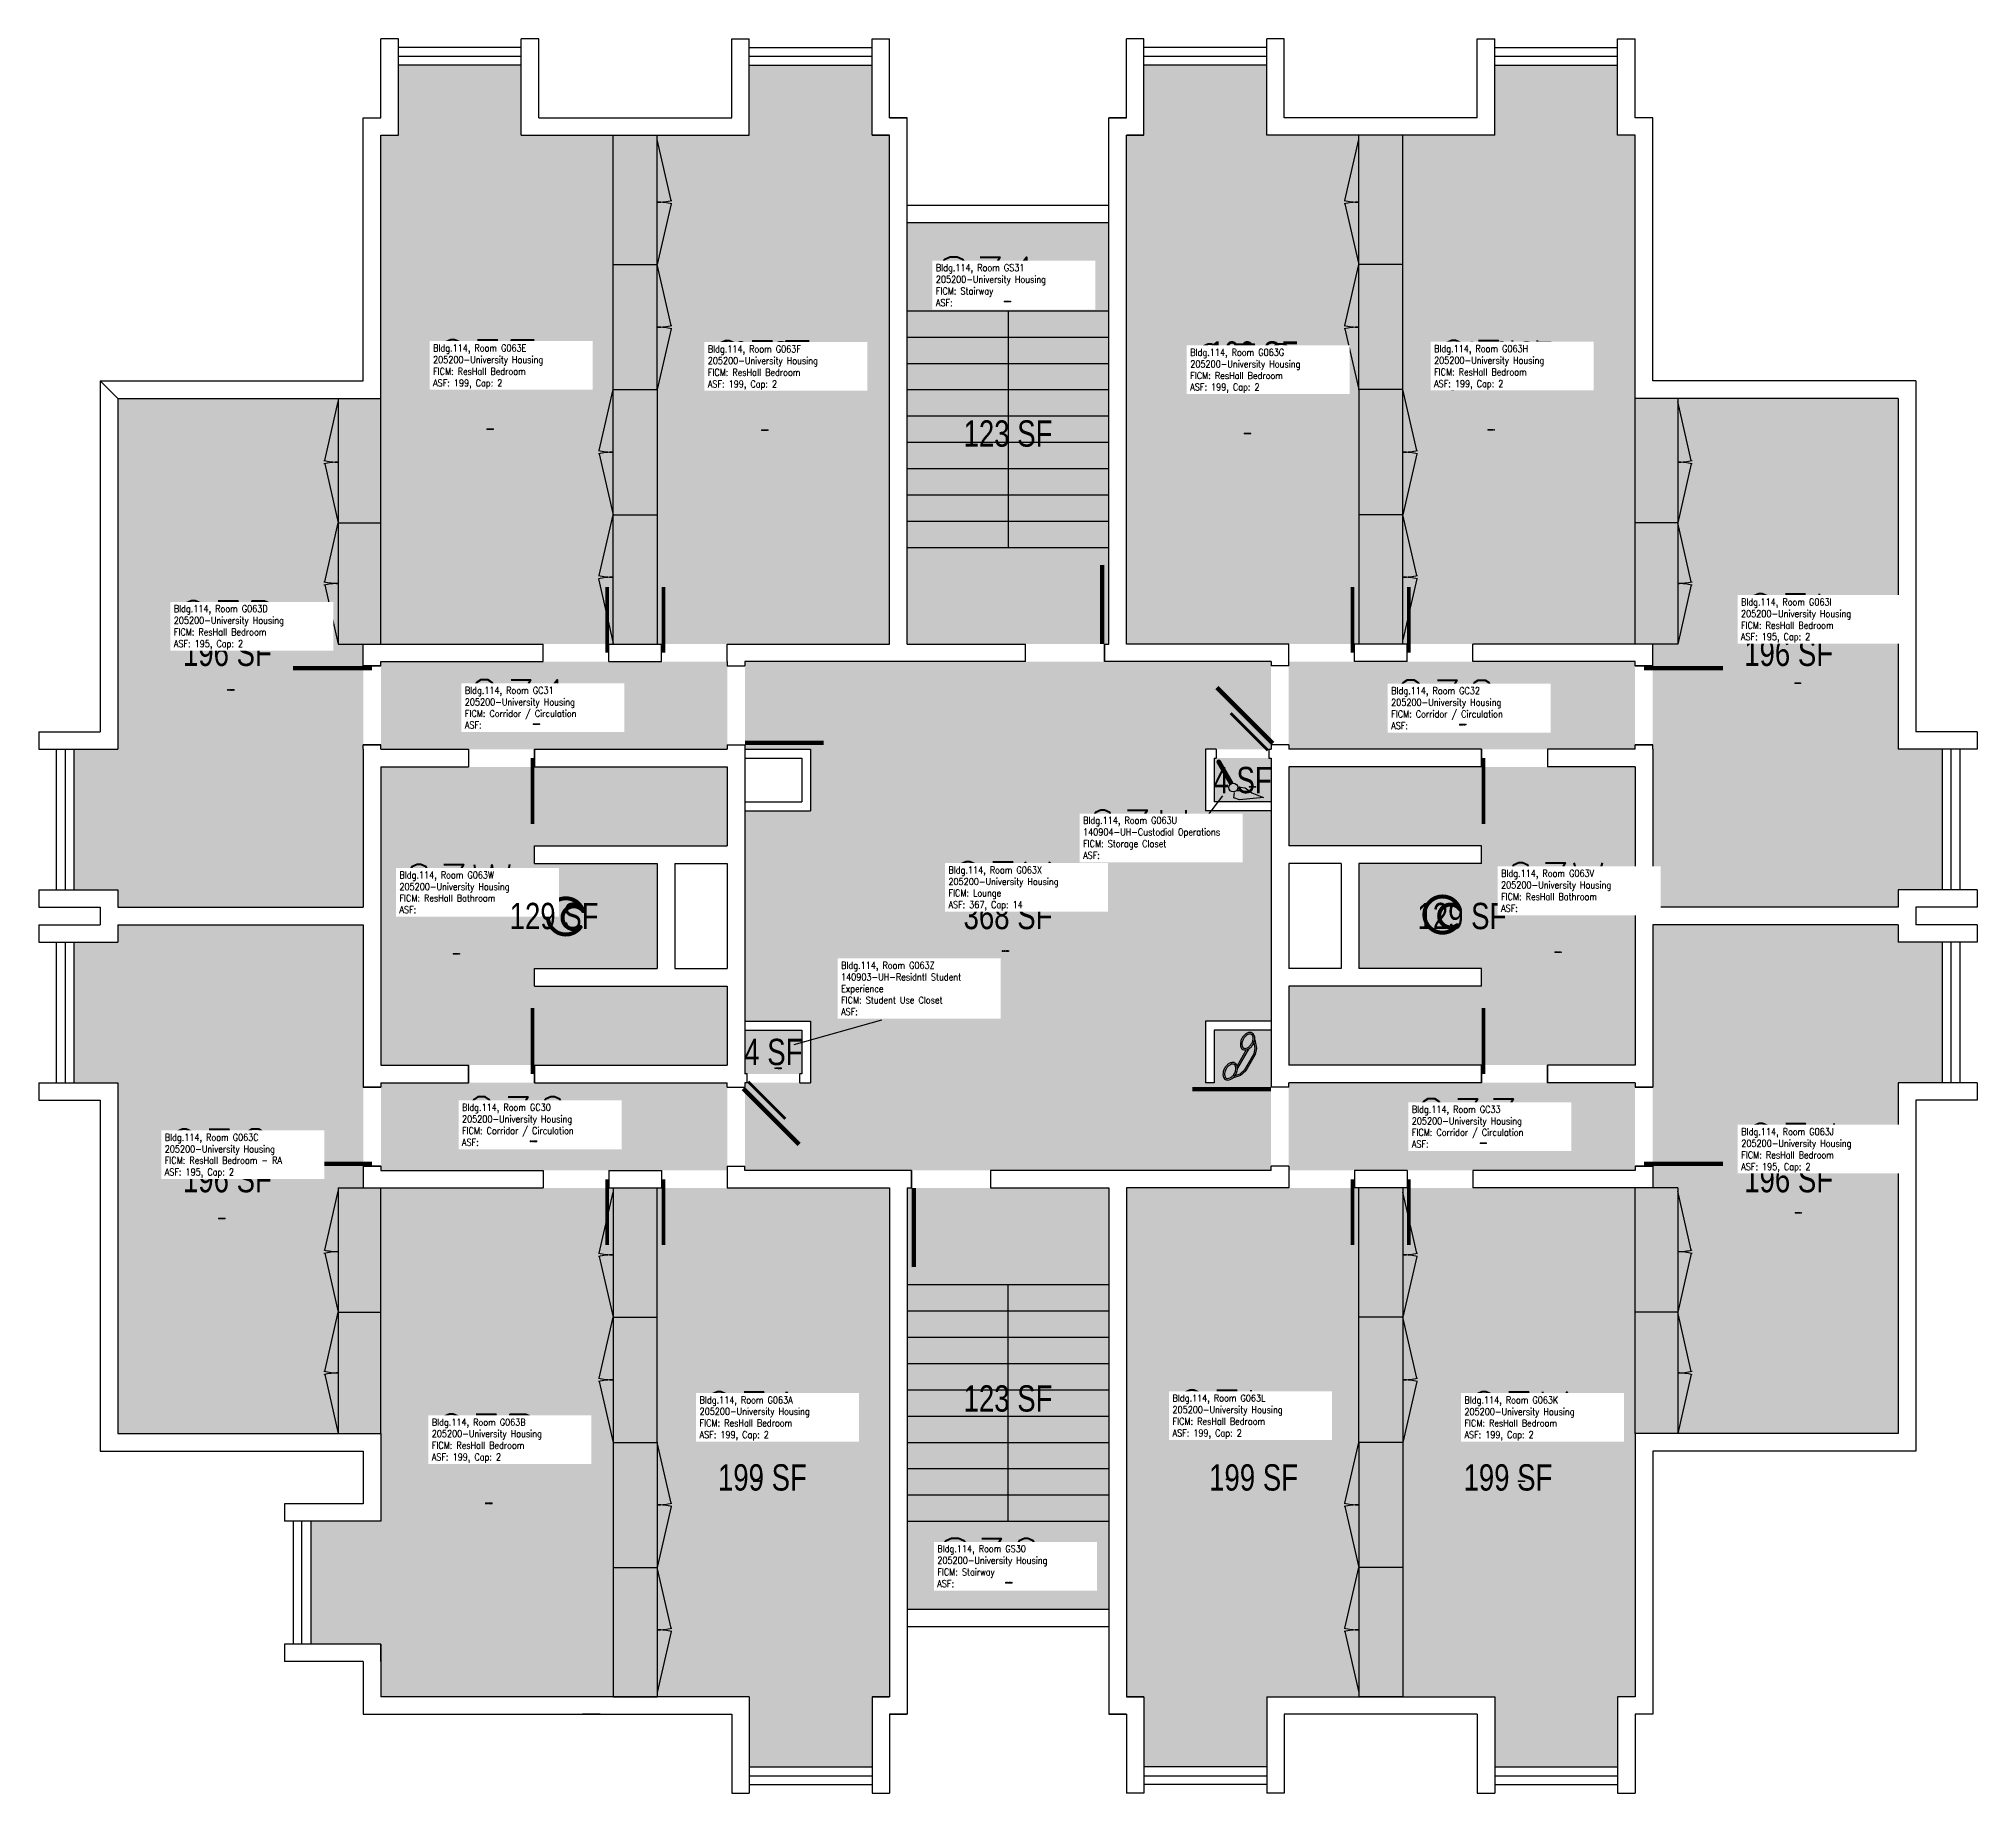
# Model space of a CAD drawing. Header units: inches. Extents: x 0 to 3624, y 0 to 3392.
# Drawn here: x 2740 to 3624, y 2592 to 3392 of the extents above; entities outside this region: 2.
import ezdxf
from ezdxf.enums import TextEntityAlignment as Align

# ---------------------------------------------------------------- set-up
doc = ezdxf.new("R2010")
doc.units = ezdxf.units.IN
doc.header["$LTSCALE"] = 10
doc.header["$MEASUREMENT"] = 0
doc.layers.get('0').update_dxf_attribs({"linetype": 'CONTINUOUS'})
for name, color, linetype in [('A-DOOR', 2, 'CONTINUOUS'), ('A-FLOR', 3, 'CONTINUOUS'), ('A-GLAZ', 1, 'CONTINUOUS'), ('A-GLAZ-SILL', 2, 'CONTINUOUS'), ('A-IDEN-ICON', 4, 'CONTINUOUS'), ('A-IDEN-RNUM', 7, 'CONTINUOUS'), ('A-IDEN-SNUM', 4, 'CONTINUOUS'), ('A-IDEN-VNUM', 4, 'CONTINUOUS'), ('A-WALL', 5, 'CONTINUOUS'), ('AREA-TEXT', 3, 'CONTINUOUS'), ('Rooms-Category-Color', 7, 'CONTINUOUS'), ('Rooms-College-Color', 7, 'CONTINUOUS'), ('Rooms-Department-Color', 7, 'CONTINUOUS'), ('Rooms-Division-Color', 7, 'CONTINUOUS'), ('Rooms-Information', 7, 'CONTINUOUS')]:
    doc.layers.add(name, color=color, linetype=linetype)
doc.styles.add('AREA', font='arial.ttf', dxfattribs={"width": 0.75, "height": 12})
doc.styles.add('ROOMSNUMBER', font='txt.shx', dxfattribs={"height": 0.03})
doc.styles.add('ROOMVNUMBER', font='simplex.shx', dxfattribs={"width": 0.85})

msp = doc.modelspace()

# ---------------------------------------------------------------- texts
at = {"layer": 'A-IDEN-RNUM', "style": 'ROOMSNUMBER'}
for s, p in [('0S31-00', (3180.18, 3271.98)), ('0063-E0', (2944.28, 3213.8)), ('0063-F0', (3069.56, 3213.34)), ('0063-G0', (3289.6, 3211.86)), ('0063-H0', (3400.78, 3213.5)), ('0063-D0', (2826.05, 3094.89)), ('0063-I0', (3540.75, 3098)), ('0C31-00', (2965.36, 3079.3)), ('0C32-00', (3387.81, 3079.08)), ('0063-U0', (3291.93, 3050.75)), ('0063-W0', (2928.93, 2974.59)), ('0063-X0', (3179.31, 2975.84)), ('0063-V0', (3431.32, 2975.29)), ('0063-Z0', (3075.67, 2922.38)), ('0C30-00', (2964.07, 2889.07)), ('0C33-00', (3397.21, 2888.25)), ('0063-J0', (3540.88, 2856.46)), ('0063-C0', (2821.91, 2853.93)), ('0063-A0', (3065.83, 2734.17)), ('0063-L0', (3281.49, 2734.95)), ('0063-K0', (3414.61, 2734.14)), ('0063-B0', (2943.69, 2724.01)), ('0S30-00', (3180.84, 2687.82))]:
    msp.add_text(s, height=0.36, dxfattribs=at).set_placement(p)
at = {"layer": 'A-IDEN-SNUM', "style": 'ROOMSNUMBER'}
for s, p in [('1140GS3100', (3180.18, 3271.98)), ('1140G063E0', (2944.28, 3213.8)), ('1140G063F0', (3069.56, 3213.34)), ('1140G063G0', (3289.6, 3211.86)), ('1140G063H0', (3400.78, 3213.5)), ('1140G063D0', (2826.05, 3094.89)), ('1140G063I0', (3540.75, 3098)), ('1140GC3100', (2965.36, 3079.3)), ('1140GC3200', (3387.81, 3079.08)), ('1140G063U0', (3291.93, 3050.75)), ('1140G063W0', (2928.93, 2974.59)), ('1140G063X0', (3179.31, 2975.84)), ('1140G063V0', (3431.32, 2975.29)), ('1140G063Z0', (3075.67, 2922.38)), ('1140GC3000', (2964.07, 2889.07)), ('1140GC3300', (3397.21, 2888.25)), ('1140G063J0', (3540.88, 2856.46)), ('1140G063C0', (2821.91, 2853.93)), ('1140G063A0', (3065.83, 2734.17)), ('1140G063L0', (3281.49, 2734.95)), ('1140G063K0', (3414.61, 2734.14)), ('1140G063B0', (2943.69, 2724.01)), ('1140GS3000', (3180.84, 2687.82))]:
    msp.add_text(s, height=0.36, dxfattribs=at).set_placement(p)
at = {"layer": 'A-IDEN-VNUM', "style": 'ROOMVNUMBER', "width": 0.85}
for s, p in [('S31', (3149.11, 3270.14)), ('63E', (2919.81, 3232.46)), ('63F', (3045.09, 3232)), ('63H', (3376.3, 3232.15)), ('63G', (3265.13, 3230.51)), ('63I', (3516.27, 3116.66)), ('63D', (2801.58, 3113.54)), ('C31', (2934.29, 3077.45)), ('C32', (3356.74, 3077.24)), ('63U', (3216.24, 3018.08)), ('63W', (2904.46, 2993.25)), ('63X', (3154.83, 2994.49)), ('63V', (3406.85, 2993.95)), ('63Z', (3105.88, 2946.74)), ('C30', (2933.01, 2887.23)), ('C33', (3366.14, 2886.41)), ('63C', (2797.44, 2872.58)), ('63J', (3516.41, 2875.12)), ('63L', (3257.02, 2753.61)), ('63A', (3041.36, 2752.83)), ('63K', (3390.14, 2752.8)), ('63B', (2919.22, 2742.66)), ('S30', (3149.77, 2685.97))]:
    msp.add_text(s, height=22.238, dxfattribs=at).set_placement(p)
at = {"layer": 'AREA-TEXT', "style": 'AREA', "width": 0.75}
for s, p in [('199 SF', (2954, 3248)), ('199 SF', (3070, 3248)), ('199 SF', (3294, 3248)), ('199 SF', (3410, 3248)), ('123 SF', (3182, 3212)), ('196 SF', (2826, 3112)), ('196 SF', (3538, 3112)), ('44 SF', (2975, 3088)), ('44 SF', (3389, 3088)), ('4 SF', (3289, 3054)), ('129 SF', (2975, 2992)), ('368 SF', (3182, 2992)), ('129 SF', (3389, 2992)), ('4 SF', (3075, 2930)), ('44 SF', (2975, 2896)), ('44 SF', (3389, 2896)), ('196 SF', (2826, 2872)), ('196 SF', (3538, 2872)), ('123 SF', (3182, 2772)), ('199 SF', (2938, 2752)), ('199 SF', (3070, 2736)), ('199 SF', (3294, 2736)), ('199 SF', (3410, 2736))]:
    msp.add_text(s, height=12, dxfattribs=at).set_placement(p, align=Align.MIDDLE_CENTER)

# ---------------------------------------------------------------- blocks, each defined once
blk = doc.blocks.new('CPBATH')
at = {"color": 0, "linetype": 'ByBlock', "const_width": 0.0127}
for points in [[(0.0571, 0.0168, 0.861492), (-0.0551, 0, 1)], [(-0.0551, 0, 0.726902), (0.0487, -0.0337, 1)], [(0.0571, 0.0168, 0.729002), (-0.0084, -0.0042, 1)], [(-0.0084, -0.0042, 0.609468), (0.0487, -0.0337, 1)]]:
    blk.add_lwpolyline(points, format="xyb", dxfattribs=at)
at = {"color": 0, "linetype": 'ByBlock', "const_width": 0.00637}
for points in [[(0.0544, 0.0152, 1), (0.0599, 0.0184, 1)], [(0.0459, -0.0353, 1), (0.0515, -0.0321, 1)]]:
    blk.add_lwpolyline(points, format="xyb", close=True, dxfattribs=at)
blk = doc.blocks.new('CPPHONE')
at = {"color": 0, "linetype": 'ByBlock'}
for p, q in [((0.0096, 0.0252), (-0.0196, -0.0252)), ((0.0169, 0.0279), (-0.0182, -0.0329))]:
    blk.add_line(p, q, dxfattribs=at)
for points in [[(0.0288, 0.0786, 0.139889), (0.0216, 0.0804, 0.107118), (0.0122, 0.0781, 0.079812), (0.0039, 0.0722, 0.067459), (-0.0035, 0.0626, 0.067459), (-0.008, 0.0515, 0.079812), (-0.009, 0.0413, 0.107118), (-0.0064, 0.032, 0.139889), (-0.0012, 0.0267, 0.139889), (0.0061, 0.0248, 0.107118), (0.0155, 0.0272, 0.079812), (0.0238, 0.0331, 0.067459), (0.0312, 0.0426, 0.067459), (0.0357, 0.0538, 0.079812), (0.0367, 0.0639, 0.107118), (0.034, 0.0732, 0.139889)], [(0.0263, 0.0743, 0.139889), (0.0218, 0.0754, 0.107118), (0.0144, 0.0736, 0.079812), (0.0074, 0.0686, 0.067459), (0.0008, 0.0601, 0.067459), (-0.0032, 0.0502, 0.079812), (-0.004, 0.0417, 0.107118), (-0.0019, 0.0344, 0.139889), (0.0013, 0.031, 0.139889), (0.0059, 0.0298, 0.107118), (0.0133, 0.0317, 0.079812), (0.0203, 0.0367, 0.067459), (0.0268, 0.0451, 0.067459), (0.0309, 0.055, 0.079812), (0.0317, 0.0636, 0.107118), (0.0296, 0.0709, 0.139889)], [(-0.0262, -0.0167, 0.139889), (-0.0334, -0.0148, 0.107118), (-0.0428, -0.0172, 0.079812), (-0.0511, -0.0231, 0.067459), (-0.0585, -0.0326, 0.067459), (-0.063, -0.0438, 0.079812), (-0.064, -0.0539, 0.107118), (-0.0614, -0.0632, 0.139889), (-0.0562, -0.0686, 0.139889), (-0.0489, -0.0704, 0.107118), (-0.0395, -0.0681, 0.079812), (-0.0312, -0.0622, 0.067459), (-0.0238, -0.0526, 0.067459), (-0.0193, -0.0415, 0.079812), (-0.0183, -0.0313, 0.107118), (-0.021, -0.022, 0.139889)], [(-0.0287, -0.021, 0.139889), (-0.0332, -0.0198, 0.107118), (-0.0406, -0.0217, 0.079812), (-0.0476, -0.0267, 0.067459), (-0.0542, -0.0351, 0.067459), (-0.0582, -0.045, 0.079812), (-0.059, -0.0536, 0.107118), (-0.0569, -0.0609, 0.139889), (-0.0537, -0.0643, 0.139889), (-0.0491, -0.0654, 0.107118), (-0.0417, -0.0636, 0.079812), (-0.0347, -0.0586, 0.067459), (-0.0282, -0.0501, 0.067459), (-0.0241, -0.0402, 0.079812), (-0.0233, -0.0317, 0.107118), (-0.0254, -0.0244, 0.139889)]]:
    blk.add_lwpolyline(points, format="xyb", close=True, dxfattribs=at)
for points in [[(0.0364, 0.0572), (0.0417, 0.0308), (0.0382, 0.0108), (0.0082, -0.0411), (-0.0083, -0.0558), (-0.0338, -0.0645)], [(0.0334, 0.047), (0.0366, 0.0307), (0.0334, 0.0126), (0.0043, -0.0379), (-0.0109, -0.0514), (-0.0265, -0.0567)]]:
    blk.add_lwpolyline(points, dxfattribs=at)
blk = doc.blocks.new('CPCUST')
at = {"color": 0, "linetype": 'ByBlock'}
for p, q in [((0.0171, -0.0639), (0.02, -0.0466)), ((0.0262, -0.0408), (0.0446, -0.0406)), ((0.0297, -0.0341), (0.0376, -0.0302)), ((0.0376, -0.0302), (0.0533, -0.0324)), ((0.0446, -0.0406), (0.0543, -0.0505)), ((0.0533, -0.0324), (0.0745, -0.0479)), ((0.0745, -0.0479), (0.1117, -0.0625)), ((0.0358, -0.0705), (0.0171, -0.0639)), ((0.1117, -0.0625), (0.0358, -0.0705))]:
    blk.add_line(p, q, dxfattribs=at)
at = {"color": 0, "linetype": 'ByBlock', "const_width": 0.0075}
blk.add_lwpolyline([(-0.0332, 0.0481, 1), (-0.0268, 0.0519, 1)], format="xyb", close=True, dxfattribs=at)
at = {"color": 0, "linetype": 'ByBlock', "const_width": 0.015}
blk.add_lwpolyline([(-0.03, 0.05), (0.01, -0.0193)], dxfattribs=at)
at = {"color": 0, "linetype": 'ByBlock'}
blk.add_circle((0.0158, -0.0313), 0.0141, dxfattribs=at)

# ---------------------------------------------------------------- hatches: boundary and pattern name
at = {"layer": 'Rooms-Category-Color', "true_color": 0x728ef3}
for points in [[(2896, 3116), (2896, 3348), (2904, 3348), (2904, 3380), (2960, 3380), (2960, 3348), (3012, 3348), (3012, 3116)], [(3128, 3116), (3128, 3348), (3120, 3348), (3120, 3380), (3064, 3380), (3064, 3348), (3012, 3348), (3012, 3116)], [(3236, 3116), (3236, 3348), (3244, 3348), (3244, 3380), (3300, 3380), (3300, 3348), (3352, 3348), (3352, 3116)], [(3468, 3116), (3468, 3348), (3460, 3348), (3460, 3380), (3404, 3380), (3404, 3348), (3352, 3348), (3352, 3116)], [(2888, 2996), (2888, 3116), (2896, 3116), (2896, 3228), (2776, 3228), (2776, 3068), (2756, 3068), (2756, 3004), (2776, 3004), (2776, 2996)], [(3476, 2996), (3476, 3116), (3468, 3116), (3468, 3228), (3588, 3228), (3588, 3068), (3608, 3068), (3608, 3004), (3588, 3004), (3588, 2996)], [(3302, 2944), (3302, 3040), (3272.01, 3040), (3272, 3068), (3302, 3068), (3302, 3108), (3062, 3108), (3062, 3068), (3092, 3068), (3092, 3040), (3062, 3040), (3062, 2944), (3092, 2944), (3092, 2916), (3062, 2916), (3062, 2876), (3302, 2876), (3302, 2914), (3302, 2940), (3276, 2940), (3276, 2916), (3272, 2916), (3272, 2944)], [(2896, 3060), (2896, 2924), (3054, 2924), (3054, 2960), (2966, 2960), (2966, 2968), (3022, 2968), (3022, 3016), (2966, 3016), (2966, 3024), (3054, 3024), (3054, 3060)], [(3276, 3044), (3276, 3064), (3302, 3064), (3302, 3044)], [(3468, 3060), (3468, 2924), (3310, 2924), (3310, 2960), (3398, 2960), (3398, 2968), (3342, 2968), (3342, 3016), (3398, 3016), (3398, 3024), (3310, 3024), (3310, 3060)], [(2888, 2988), (2888, 2868), (2896, 2868), (2896, 2756), (2776, 2756), (2776, 2916), (2756, 2916), (2756, 2980), (2776, 2980), (2776, 2988)], [(3476, 2988), (3476, 2868), (3468, 2868), (3468, 2756), (3588, 2756), (3588, 2916), (3608, 2916), (3608, 2980), (3588, 2980), (3588, 2988)], [(3062, 2940), (3062, 2920), (3088, 2920), (3088, 2940)], [(2896, 2868), (2896, 2716), (2864, 2716), (2864, 2660), (2896, 2660), (2896, 2636), (3012, 2636), (3012, 2868)], [(3128, 2868), (3128, 2636), (3120, 2636), (3120, 2604), (3064, 2604), (3064, 2636), (3012, 2636), (3012, 2868)], [(3236, 2868), (3236, 2636), (3244, 2636), (3244, 2604), (3300, 2604), (3300, 2636), (3352, 2636), (3352, 2868)], [(3468, 2868), (3468, 2636), (3460, 2636), (3460, 2604), (3404, 2604), (3404, 2636), (3352, 2636), (3352, 2868)]]:
    msp.add_hatch(color=171, dxfattribs=at).paths.add_polyline_path(points)
at = {"layer": 'Rooms-Category-Color', "true_color": 0xadadad}
for points in [[(3136, 3116), (3228, 3116), (3228, 3308), (3136, 3308)], [(2896, 3068), (2896, 3108), (3054, 3108), (3054, 3068)], [(3468, 3068), (3468, 3108), (3310, 3108), (3310, 3068)], [(2896, 2876), (2896, 2916), (3054, 2916), (3054, 2876)], [(3310, 2916), (3310, 2876), (3468, 2876), (3468, 2916)], [(3136, 2676), (3228, 2676), (3228, 2868), (3136, 2868)]]:
    msp.add_hatch(color=253, dxfattribs=at).paths.add_polyline_path(points)
at = {"layer": 'Rooms-College-Color', "true_color": 0xadadad}
for points in [[(2896, 3116), (2896, 3348), (2904, 3348), (2904, 3380), (2960, 3380), (2960, 3348), (3012, 3348), (3012, 3116)], [(3128, 3116), (3128, 3348), (3120, 3348), (3120, 3380), (3064, 3380), (3064, 3348), (3012, 3348), (3012, 3116)], [(3236, 3116), (3236, 3348), (3244, 3348), (3244, 3380), (3300, 3380), (3300, 3348), (3352, 3348), (3352, 3116)], [(3468, 3116), (3468, 3348), (3460, 3348), (3460, 3380), (3404, 3380), (3404, 3348), (3352, 3348), (3352, 3116)], [(3136, 3116), (3228, 3116), (3228, 3308), (3136, 3308)], [(2888, 2996), (2888, 3116), (2896, 3116), (2896, 3228), (2776, 3228), (2776, 3068), (2756, 3068), (2756, 3004), (2776, 3004), (2776, 2996)], [(3476, 2996), (3476, 3116), (3468, 3116), (3468, 3228), (3588, 3228), (3588, 3068), (3608, 3068), (3608, 3004), (3588, 3004), (3588, 2996)], [(2896, 3068), (2896, 3108), (3054, 3108), (3054, 3068)], [(3302, 2944), (3302, 3040), (3272.01, 3040), (3272, 3068), (3302, 3068), (3302, 3108), (3062, 3108), (3062, 3068), (3092, 3068), (3092, 3040), (3062, 3040), (3062, 2944), (3092, 2944), (3092, 2916), (3062, 2916), (3062, 2876), (3302, 2876), (3302, 2914), (3302, 2940), (3276, 2940), (3276, 2916), (3272, 2916), (3272, 2944)], [(3468, 3068), (3468, 3108), (3310, 3108), (3310, 3068)], [(2896, 3060), (2896, 2924), (3054, 2924), (3054, 2960), (2966, 2960), (2966, 2968), (3022, 2968), (3022, 3016), (2966, 3016), (2966, 3024), (3054, 3024), (3054, 3060)], [(3276, 3044), (3276, 3064), (3302, 3064), (3302, 3044)], [(3468, 3060), (3468, 2924), (3310, 2924), (3310, 2960), (3398, 2960), (3398, 2968), (3342, 2968), (3342, 3016), (3398, 3016), (3398, 3024), (3310, 3024), (3310, 3060)], [(2888, 2988), (2888, 2868), (2896, 2868), (2896, 2756), (2776, 2756), (2776, 2916), (2756, 2916), (2756, 2980), (2776, 2980), (2776, 2988)], [(3476, 2988), (3476, 2868), (3468, 2868), (3468, 2756), (3588, 2756), (3588, 2916), (3608, 2916), (3608, 2980), (3588, 2980), (3588, 2988)], [(3062, 2940), (3062, 2920), (3088, 2920), (3088, 2940)], [(2896, 2876), (2896, 2916), (3054, 2916), (3054, 2876)], [(3310, 2916), (3310, 2876), (3468, 2876), (3468, 2916)], [(2896, 2868), (2896, 2716), (2864, 2716), (2864, 2660), (2896, 2660), (2896, 2636), (3012, 2636), (3012, 2868)], [(3128, 2868), (3128, 2636), (3120, 2636), (3120, 2604), (3064, 2604), (3064, 2636), (3012, 2636), (3012, 2868)], [(3136, 2676), (3228, 2676), (3228, 2868), (3136, 2868)], [(3236, 2868), (3236, 2636), (3244, 2636), (3244, 2604), (3300, 2604), (3300, 2636), (3352, 2636), (3352, 2868)], [(3468, 2868), (3468, 2636), (3460, 2636), (3460, 2604), (3404, 2604), (3404, 2636), (3352, 2636), (3352, 2868)]]:
    msp.add_hatch(color=253, dxfattribs=at).paths.add_polyline_path(points)
at = {"layer": 'Rooms-Department-Color', "true_color": 0x604aed}
for points in [[(2896, 3116), (2896, 3348), (2904, 3348), (2904, 3380), (2960, 3380), (2960, 3348), (3012, 3348), (3012, 3116)], [(3128, 3116), (3128, 3348), (3120, 3348), (3120, 3380), (3064, 3380), (3064, 3348), (3012, 3348), (3012, 3116)], [(3236, 3116), (3236, 3348), (3244, 3348), (3244, 3380), (3300, 3380), (3300, 3348), (3352, 3348), (3352, 3116)], [(3468, 3116), (3468, 3348), (3460, 3348), (3460, 3380), (3404, 3380), (3404, 3348), (3352, 3348), (3352, 3116)], [(2888, 2996), (2888, 3116), (2896, 3116), (2896, 3228), (2776, 3228), (2776, 3068), (2756, 3068), (2756, 3004), (2776, 3004), (2776, 2996)], [(3476, 2996), (3476, 3116), (3468, 3116), (3468, 3228), (3588, 3228), (3588, 3068), (3608, 3068), (3608, 3004), (3588, 3004), (3588, 2996)], [(3302, 2944), (3302, 3040), (3272.01, 3040), (3272, 3068), (3302, 3068), (3302, 3108), (3062, 3108), (3062, 3068), (3092, 3068), (3092, 3040), (3062, 3040), (3062, 2944), (3092, 2944), (3092, 2916), (3062, 2916), (3062, 2876), (3302, 2876), (3302, 2914), (3302, 2940), (3276, 2940), (3276, 2916), (3272, 2916), (3272, 2944)], [(2896, 3060), (2896, 2924), (3054, 2924), (3054, 2960), (2966, 2960), (2966, 2968), (3022, 2968), (3022, 3016), (2966, 3016), (2966, 3024), (3054, 3024), (3054, 3060)], [(3276, 3044), (3276, 3064), (3302, 3064), (3302, 3044)], [(3468, 3060), (3468, 2924), (3310, 2924), (3310, 2960), (3398, 2960), (3398, 2968), (3342, 2968), (3342, 3016), (3398, 3016), (3398, 3024), (3310, 3024), (3310, 3060)], [(2888, 2988), (2888, 2868), (2896, 2868), (2896, 2756), (2776, 2756), (2776, 2916), (2756, 2916), (2756, 2980), (2776, 2980), (2776, 2988)], [(3476, 2988), (3476, 2868), (3468, 2868), (3468, 2756), (3588, 2756), (3588, 2916), (3608, 2916), (3608, 2980), (3588, 2980), (3588, 2988)], [(3062, 2940), (3062, 2920), (3088, 2920), (3088, 2940)], [(2896, 2868), (2896, 2716), (2864, 2716), (2864, 2660), (2896, 2660), (2896, 2636), (3012, 2636), (3012, 2868)], [(3128, 2868), (3128, 2636), (3120, 2636), (3120, 2604), (3064, 2604), (3064, 2636), (3012, 2636), (3012, 2868)], [(3236, 2868), (3236, 2636), (3244, 2636), (3244, 2604), (3300, 2604), (3300, 2636), (3352, 2636), (3352, 2868)], [(3468, 2868), (3468, 2636), (3460, 2636), (3460, 2604), (3404, 2604), (3404, 2636), (3352, 2636), (3352, 2868)]]:
    msp.add_hatch(color=173, dxfattribs=at).paths.add_polyline_path(points)
at = {"layer": 'Rooms-Department-Color', "true_color": 0xacacac}
for points in [[(3136, 3116), (3228, 3116), (3228, 3308), (3136, 3308)], [(2896, 3068), (2896, 3108), (3054, 3108), (3054, 3068)], [(3468, 3068), (3468, 3108), (3310, 3108), (3310, 3068)], [(2896, 2876), (2896, 2916), (3054, 2916), (3054, 2876)], [(3310, 2916), (3310, 2876), (3468, 2876), (3468, 2916)], [(3136, 2676), (3228, 2676), (3228, 2868), (3136, 2868)]]:
    msp.add_hatch(color=253, dxfattribs=at).paths.add_polyline_path(points)
at = {"layer": 'Rooms-Division-Color', "true_color": 0x604aed}
for points in [[(2896, 3116), (2896, 3348), (2904, 3348), (2904, 3380), (2960, 3380), (2960, 3348), (3012, 3348), (3012, 3116)], [(3128, 3116), (3128, 3348), (3120, 3348), (3120, 3380), (3064, 3380), (3064, 3348), (3012, 3348), (3012, 3116)], [(3236, 3116), (3236, 3348), (3244, 3348), (3244, 3380), (3300, 3380), (3300, 3348), (3352, 3348), (3352, 3116)], [(3468, 3116), (3468, 3348), (3460, 3348), (3460, 3380), (3404, 3380), (3404, 3348), (3352, 3348), (3352, 3116)], [(2888, 2996), (2888, 3116), (2896, 3116), (2896, 3228), (2776, 3228), (2776, 3068), (2756, 3068), (2756, 3004), (2776, 3004), (2776, 2996)], [(3476, 2996), (3476, 3116), (3468, 3116), (3468, 3228), (3588, 3228), (3588, 3068), (3608, 3068), (3608, 3004), (3588, 3004), (3588, 2996)], [(3302, 2944), (3302, 3040), (3272.01, 3040), (3272, 3068), (3302, 3068), (3302, 3108), (3062, 3108), (3062, 3068), (3092, 3068), (3092, 3040), (3062, 3040), (3062, 2944), (3092, 2944), (3092, 2916), (3062, 2916), (3062, 2876), (3302, 2876), (3302, 2914), (3302, 2940), (3276, 2940), (3276, 2916), (3272, 2916), (3272, 2944)], [(2896, 3060), (2896, 2924), (3054, 2924), (3054, 2960), (2966, 2960), (2966, 2968), (3022, 2968), (3022, 3016), (2966, 3016), (2966, 3024), (3054, 3024), (3054, 3060)], [(3276, 3044), (3276, 3064), (3302, 3064), (3302, 3044)], [(3468, 3060), (3468, 2924), (3310, 2924), (3310, 2960), (3398, 2960), (3398, 2968), (3342, 2968), (3342, 3016), (3398, 3016), (3398, 3024), (3310, 3024), (3310, 3060)], [(2888, 2988), (2888, 2868), (2896, 2868), (2896, 2756), (2776, 2756), (2776, 2916), (2756, 2916), (2756, 2980), (2776, 2980), (2776, 2988)], [(3476, 2988), (3476, 2868), (3468, 2868), (3468, 2756), (3588, 2756), (3588, 2916), (3608, 2916), (3608, 2980), (3588, 2980), (3588, 2988)], [(3062, 2940), (3062, 2920), (3088, 2920), (3088, 2940)], [(2896, 2868), (2896, 2716), (2864, 2716), (2864, 2660), (2896, 2660), (2896, 2636), (3012, 2636), (3012, 2868)], [(3128, 2868), (3128, 2636), (3120, 2636), (3120, 2604), (3064, 2604), (3064, 2636), (3012, 2636), (3012, 2868)], [(3236, 2868), (3236, 2636), (3244, 2636), (3244, 2604), (3300, 2604), (3300, 2636), (3352, 2636), (3352, 2868)], [(3468, 2868), (3468, 2636), (3460, 2636), (3460, 2604), (3404, 2604), (3404, 2636), (3352, 2636), (3352, 2868)]]:
    msp.add_hatch(color=173, dxfattribs=at).paths.add_polyline_path(points)
at = {"layer": 'Rooms-Division-Color', "true_color": 0xadadad}
for points in [[(3136, 3116), (3228, 3116), (3228, 3308), (3136, 3308)], [(2896, 3068), (2896, 3108), (3054, 3108), (3054, 3068)], [(3468, 3068), (3468, 3108), (3310, 3108), (3310, 3068)], [(2896, 2876), (2896, 2916), (3054, 2916), (3054, 2876)], [(3310, 2916), (3310, 2876), (3468, 2876), (3468, 2916)], [(3136, 2676), (3228, 2676), (3228, 2868), (3136, 2868)]]:
    msp.add_hatch(color=253, dxfattribs=at).paths.add_polyline_path(points)

# ---------------------------------------------------------------- linework, layer by layer
msp.add_line((2768, 3236), (2776, 3228))
at = {"layer": 'A-DOOR'}
for points in [[(3225, 3116, 2, 2, 0), (3225, 3152, 0, 0, 0.414214), (3190, 3116, 0, 0, 0.814237)], [(2999.17, 3112, 1.67, 1.67, 0), (2999.17, 3142, 0, 0, 0.414214), (2970, 3112, 0, 0, 0.814237)], [(3024.83, 3112, 1.67, 1.67, 0), (3024.83, 3142, 0, 0, -0.414214), (3054, 3112, 0, 0, -0.814237)], [(3339.17, 3112, 1.67, 1.67, 0), (3339.17, 3142, 0, 0, 0.414214), (3310, 3112, 0, 0, 0.814237)], [(3364.83, 3112, 1.67, 1.67, 0), (3364.83, 3142, 0, 0, -0.414214), (3394, 3112, 0, 0, -0.814237)], [(2892, 3105, 2, 2, 0), (2856, 3105, 0, 0, 0.414214), (2892, 3070, 0, 0, 0.814237)], [(3062, 3071, 2, 2, 0), (3098, 3071, 0, 0, 0.414214), (3062, 3106, 0, 0, 0.814237)], [(3302.71, 3070.71, 2, 2, 0), (3277.25, 3096.16, 0, 0, -0.195255), (3302, 3106.21, 0, 0, -0.195255)], [(3472, 3105, 2, 2, 0), (3508, 3105, 0, 0, -0.414214), (3472, 3070, 0, 0, -0.814237)], [(3300.53, 3067.53, 1.33, 1.33, 0), (3283.56, 3084.5, 0, 0, 0.195255), (3276.86, 3068, 0, 0, 0.195255)], [(2965.17, 3064, 1.67, 1.67, 0), (2965.17, 3034, 0, 0, -0.414214), (2936, 3064, 0, 0, -0.814237)], [(3398.83, 3064, 1.67, 1.67, 0), (3398.83, 3034, 0, 0, 0.414214), (3428, 3064, 0, 0, 0.814237)], [(2965.17, 2920, 1.67, 1.67, 0), (2965.17, 2950, 0, 0, 0.414214), (2936, 2920, 0, 0, 0.814237)], [(3398.83, 2920, 1.67, 1.67, 0), (3398.83, 2950, 0, 0, -0.414214), (3428, 2920, 0, 0, -0.814237)], [(2892, 2879, 2, 2, 0), (2856, 2879, 0, 0, -0.414214), (2892, 2914, 0, 0, -0.814237)], [(3061.29, 2913.29, 2, 2, 0), (3086.75, 2887.84, 0, 0, -0.195255), (3062, 2877.79, 0, 0, -0.195255)], [(3063.47, 2916.47, 1.33, 1.33, 0), (3080.44, 2899.5, 0, 0, 0.195255), (3087.14, 2916, 0, 0, 0.195255)], [(3302, 2913, 2, 2, 0), (3266, 2913, 0, 0, 0.414214), (3302, 2878, 0, 0, 0.814237)], [(3472, 2879, 2, 2, 0), (3508, 2879, 0, 0, 0.414214), (3472, 2914, 0, 0, 0.814237)], [(2999.17, 2872, 1.67, 1.67, 0), (2999.17, 2842, 0, 0, -0.414214), (2970, 2872, 0, 0, -0.814237)], [(3024.83, 2872, 1.67, 1.67, 0), (3024.83, 2842, 0, 0, 0.414214), (3054, 2872, 0, 0, 0.814237)], [(3139, 2868, 2, 2, 0), (3139, 2832, 0, 0, 0.414214), (3174, 2868, 0, 0, 0.814237)], [(3339.17, 2872, 1.67, 1.67, 0), (3339.17, 2842, 0, 0, -0.414214), (3310, 2872, 0, 0, -0.814237)], [(3364.83, 2872, 1.67, 1.67, 0), (3364.83, 2842, 0, 0, 0.414214), (3394, 2872, 0, 0, 0.814237)]]:
    msp.add_lwpolyline(points, format="xyseb", dxfattribs=at)
at = {"layer": 'A-FLOR'}
for p, q in [((3002, 3348), (3022, 3348)), ((3002, 3232), (3002, 3348)), ((3022, 3232), (3022, 3348)), ((3028.41, 3318.23), (3022, 3346)), ((3335.59, 3318.23), (3342, 3346)), ((3362, 3348), (3342, 3348)), ((3342, 3232), (3342, 3348)), ((3362, 3232), (3362, 3348)), ((3028.41, 3316.77), (3022, 3289)), ((3335.59, 3316.77), (3342, 3289)), ((3002, 3289), (3022, 3289)), ((3028.41, 3261.23), (3022, 3289)), ((3335.59, 3261.23), (3342, 3289)), ((3362, 3289), (3342, 3289)), ((3136, 3268), (3228, 3268)), ((3182, 3268), (3182, 3160)), ((3028.41, 3259.77), (3022, 3232)), ((3136, 3256), (3228, 3256)), ((3335.59, 3259.77), (3342, 3232)), ((3136, 3244), (3228, 3244)), ((2876.6, 3228), (2896, 3228)), ((2876.6, 3228), (2876.6, 3171.29)), ((2896, 3116), (2896, 3228)), ((2995.59, 3204.23), (3002, 3232)), ((3002, 3232), (3022, 3232)), ((3002, 3175), (3002, 3232)), ((3022, 3232), (3022, 3116)), ((3136, 3232), (3228, 3232)), ((3362, 3232), (3342, 3232)), ((3342, 3232), (3342, 3116)), ((3368.41, 3204.23), (3362, 3232)), ((3362, 3175), (3362, 3232)), ((3487.4, 3228), (3468, 3228)), ((3468, 3116), (3468, 3228)), ((3487.4, 3228), (3487.4, 3171.29)), ((2870.38, 3199.64), (2876.6, 3226.58)), ((2876.6, 3226.58), (2876.6, 3171.29)), ((3136, 3220), (3228, 3220)), ((3493.62, 3199.64), (3487.4, 3226.58)), ((3487.4, 3226.58), (3487.4, 3171.29)), ((2995.59, 3202.77), (3002, 3175)), ((3136, 3208), (3228, 3208)), ((3368.41, 3202.77), (3362, 3175)), ((2870.38, 3198.23), (2876.6, 3171.29)), ((3136, 3196), (3228, 3196)), ((3493.62, 3198.23), (3487.4, 3171.29)), ((3136, 3184), (3228, 3184)), ((2995.59, 3147.23), (3002, 3175)), ((3002, 3175), (3022, 3175)), ((3002, 3116), (3002, 3175)), ((3002, 3118), (3002, 3175)), ((3362, 3175), (3342, 3175)), ((3362, 3116), (3362, 3175)), ((3368.41, 3147.23), (3362, 3175)), ((3362, 3118), (3362, 3175)), ((2870.38, 3144.35), (2876.6, 3171.29)), ((2876.6, 3171.29), (2896, 3171.29)), ((2876.6, 3171.29), (2876.6, 3116)), ((3136, 3172), (3228, 3172)), ((3487.4, 3171.29), (3468, 3171.29)), ((3493.62, 3144.35), (3487.4, 3171.29)), ((3487.4, 3171.29), (3487.4, 3116)), ((3136, 3160), (3228, 3160)), ((2870.38, 3142.94), (2876.6, 3116)), ((2995.23, 3145.68), (3002, 3116.37)), ((3368.41, 3145.77), (3362, 3118)), ((3493.62, 3142.94), (3487.4, 3116)), ((2876.6, 3116), (2896, 3116)), ((3487.4, 3116), (3468, 3116)), ((2870.38, 2839.64), (2876.6, 2866.58)), ((2876.6, 2868), (2896, 2868)), ((2876.6, 2868), (2876.6, 2811.29)), ((2876.6, 2866.58), (2876.6, 2811.29)), ((2896, 2756), (2896, 2868)), ((2995.59, 2838.23), (3002, 2866)), ((3002, 2868), (3002, 2809)), ((3002, 2866), (3002, 2809)), ((3022, 2752), (3022, 2868)), ((3342, 2752), (3342, 2868)), ((3362, 2868), (3362, 2809)), ((3368.41, 2838.23), (3362, 2866)), ((3362, 2866), (3362, 2809)), ((3487.4, 2868), (3468, 2868)), ((3468, 2756), (3468, 2868)), ((3487.4, 2868), (3487.4, 2811.29)), ((3493.62, 2839.64), (3487.4, 2866.58)), ((3487.4, 2866.58), (3487.4, 2811.29)), ((2870.38, 2838.23), (2876.6, 2811.29)), ((3493.62, 2838.23), (3487.4, 2811.29)), ((2995.59, 2836.77), (3002, 2809)), ((3368.41, 2836.77), (3362, 2809)), ((3136, 2824), (3228, 2824)), ((3182, 2716), (3182, 2824)), ((2870.38, 2784.35), (2876.6, 2811.29)), ((2876.6, 2811.29), (2896, 2811.29)), ((2876.6, 2811.29), (2876.6, 2756)), ((3136, 2812), (3228, 2812)), ((3487.4, 2811.29), (3468, 2811.29)), ((3493.62, 2784.35), (3487.4, 2811.29)), ((3487.4, 2811.29), (3487.4, 2756)), ((2995.59, 2781.23), (3002, 2809)), ((3002, 2809), (3022, 2809)), ((3002, 2809), (3002, 2752)), ((3362, 2809), (3342, 2809)), ((3368.41, 2781.23), (3362, 2809)), ((3362, 2809), (3362, 2752)), ((3136, 2800), (3228, 2800)), ((3136, 2788), (3228, 2788)), ((2870.38, 2782.94), (2876.6, 2756)), ((2995.59, 2779.77), (3002, 2752)), ((3136, 2776), (3228, 2776)), ((3368.41, 2779.77), (3362, 2752)), ((3493.62, 2782.94), (3487.4, 2756)), ((3136, 2764), (3228, 2764)), ((2876.6, 2756), (2896, 2756)), ((3002, 2752), (3022, 2752)), ((3002, 2752), (3002, 2636)), ((3028.41, 2724.23), (3022, 2752)), ((3022, 2752), (3022, 2636)), ((3136, 2752), (3228, 2752)), ((3335.59, 2724.23), (3342, 2752)), ((3362, 2752), (3342, 2752)), ((3342, 2752), (3342, 2636)), ((3362, 2752), (3362, 2636)), ((3487.4, 2756), (3468, 2756)), ((3136, 2740), (3228, 2740)), ((3028.41, 2722.77), (3022, 2695)), ((3136, 2728), (3228, 2728)), ((3335.59, 2722.77), (3342, 2695)), ((3136, 2716), (3228, 2716)), ((3002, 2695), (3022, 2695)), ((3028.41, 2667.23), (3022, 2695)), ((3335.59, 2667.23), (3342, 2695)), ((3362, 2695), (3342, 2695)), ((3028.41, 2665.77), (3022, 2638)), ((3335.59, 2665.77), (3342, 2638)), ((3002, 2636), (3022, 2636)), ((3362, 2636), (3342, 2636))]:
    msp.add_line(p, q, dxfattribs=at)
for centre, radius, start, end in [((3022, 3346), 28.5, 270, 283.7374), ((3022, 3289), 28.5, 76.2626, 90), ((3342, 3346), 28.5, 256.2626, 270), ((3342, 3289), 28.5, 90, 103.7374), ((3022, 3289), 28.5, 270, 283.7374), ((3022, 3232), 28.5, 76.2626, 90), ((3342, 3289), 28.5, 256.2626, 270), ((3342, 3232), 28.5, 90, 103.7374), ((3002, 3232), 28.5, 256.2626, 270), ((3002, 3175), 28.5, 90, 103.7374), ((3362, 3232), 28.5, 270, 283.7374), ((3362, 3175), 28.5, 76.2626, 90), ((2876.6, 3226.58), 27.64, 256.2626, 270), ((2876.6, 3171.29), 27.64, 90, 103.7374), ((3487.4, 3226.58), 27.64, 270, 283.7374), ((3487.4, 3171.29), 27.64, 76.2626, 90), ((3002, 3175), 28.5, 256.2626, 270), ((3362, 3175), 28.5, 270, 283.7374), ((2876.6, 3171.29), 27.64, 256.2626, 270), ((2876.6, 3116), 27.64, 90, 103.7374), ((3002, 3118), 28.5, 90, 103.7374), ((3362, 3118), 28.5, 76.2626, 90), ((3487.4, 3171.29), 27.64, 270, 283.7374), ((3487.4, 3116), 27.64, 76.2626, 90), ((2876.6, 2866.58), 27.64, 256.2626, 270), ((2876.6, 2811.29), 27.64, 90, 103.7374), ((3002, 2866), 28.5, 256.2626, 270), ((3362, 2866), 28.5, 270, 283.7374), ((3487.4, 2866.58), 27.64, 270, 283.7374), ((3487.4, 2811.29), 27.64, 76.2626, 90), ((3002, 2809), 28.5, 90, 103.7374), ((3362, 2809), 28.5, 76.2626, 90), ((2876.6, 2811.29), 27.64, 256.2626, 270), ((2876.6, 2756), 27.64, 90, 103.7374), ((3002, 2809), 28.5, 256.2626, 270), ((3002, 2752), 28.5, 90, 103.7374), ((3362, 2809), 28.5, 270, 283.7374), ((3362, 2752), 28.5, 76.2626, 90), ((3487.4, 2811.29), 27.64, 270, 283.7374), ((3487.4, 2756), 27.64, 76.2626, 90), ((3022, 2752), 28.5, 270, 283.7374), ((3022, 2695), 28.5, 76.2626, 90), ((3342, 2752), 28.5, 256.2626, 270), ((3342, 2695), 28.5, 90, 103.7374), ((3022, 2695), 28.5, 270, 283.7374), ((3022, 2638), 28.5, 76.2626, 90), ((3342, 2695), 28.5, 256.2626, 270), ((3342, 2638), 28.5, 90, 103.7374)]:
    msp.add_arc(centre, radius, start, end, dxfattribs=at)
at = {"layer": 'A-GLAZ'}
for p, q in [((2904, 3384), (2960, 3384)), ((3064, 3384), (3120, 3384)), ((3244, 3384), (3300, 3384)), ((3404, 3384), (3460, 3384)), ((2752, 3068), (2752, 3004)), ((3612, 3068), (3612, 3004)), ((2752, 2980), (2752, 2916)), ((3612, 2980), (3612, 2916)), ((2860, 2660), (2860, 2716)), ((3064, 2600), (3120, 2600)), ((3244, 2600), (3300, 2600)), ((3404, 2600), (3460, 2600))]:
    msp.add_line(p, q, dxfattribs=at)
at = {"layer": 'A-GLAZ-SILL'}
for p, q in [((2960, 3388), (2904, 3388)), ((3064, 3388), (3120, 3388)), ((3300, 3388), (3244, 3388)), ((3404, 3388), (3460, 3388)), ((2960, 3380), (2904, 3380)), ((3064, 3380), (3120, 3380)), ((3300, 3380), (3244, 3380)), ((3404, 3380), (3460, 3380)), ((2748, 3068), (2748, 3004)), ((2756, 3068), (2756, 3004)), ((3608, 3068), (3608, 3004)), ((3616, 3068), (3616, 3004)), ((2748, 2980), (2748, 2916)), ((2756, 2980), (2756, 2916)), ((3608, 2980), (3608, 2916)), ((3616, 2980), (3616, 2916)), ((2856, 2716), (2856, 2660)), ((2864, 2716), (2864, 2660)), ((3064, 2604), (3120, 2604)), ((3300, 2604), (3244, 2604)), ((3404, 2604), (3460, 2604)), ((3064, 2596), (3120, 2596)), ((3300, 2596), (3244, 2596)), ((3404, 2596), (3460, 2596))]:
    msp.add_line(p, q, dxfattribs=at)
at = {"layer": 'A-IDEN-VNUM'}
for points in [[(3268.31, 3031.38), (3280, 3046.82)], [(3124.27, 2944.43), (3084.3, 2933.21)]]:
    msp.add_lwpolyline(points, dxfattribs=at)
at = {"layer": 'A-WALL'}
for p, q in [((2896, 3356), (2896, 3392)), ((2904, 3392), (2896, 3392)), ((2904, 3348), (2904, 3392)), ((2960, 3348), (2960, 3392)), ((2968, 3392), (2960, 3392)), ((2968, 3356), (2968, 3392)), ((3056, 3356), (3056, 3392)), ((3056, 3392), (3064, 3392)), ((3064, 3348), (3064, 3392)), ((3120, 3348), (3120, 3392)), ((3120, 3392), (3128, 3392)), ((3128, 3356), (3128, 3392)), ((3236, 3356), (3236, 3392)), ((3244, 3392), (3236, 3392)), ((3244, 3348), (3244, 3392)), ((3300, 3348), (3300, 3392)), ((3308, 3392), (3300, 3392)), ((3308, 3356), (3308, 3392)), ((3396, 3356), (3396, 3392)), ((3396, 3392), (3404, 3392)), ((3404, 3348), (3404, 3392)), ((3460, 3348), (3460, 3392)), ((3460, 3392), (3468, 3392)), ((3468, 3356), (3468, 3392)), ((2888, 3236), (2888, 3356)), ((2888, 3356), (2896, 3356)), ((2968, 3356), (3056, 3356)), ((3136, 3356), (3128, 3356)), ((3128, 3356), (3136, 3356)), ((3136, 3356), (3128, 3356)), ((3128, 3356), (3136, 3356)), ((3136, 3116), (3136, 3356)), ((3228, 3116), (3228, 3356)), ((3228, 3356), (3236, 3356)), ((3236, 3356), (3228, 3356)), ((3228, 3356), (3236, 3356)), ((3236, 3356), (3228, 3356)), ((3396, 3356), (3308, 3356)), ((3476, 3356), (3468, 3356)), ((3476, 3236), (3476, 3356)), ((2896, 3228), (2896, 3348)), ((2896, 3348), (2904, 3348)), ((2960, 3348), (3064, 3348)), ((3128, 3348), (3120, 3348)), ((3120, 3348), (3128, 3348)), ((3128, 3348), (3120, 3348)), ((3120, 3348), (3128, 3348)), ((3128, 3116), (3128, 3348)), ((3236, 3116), (3236, 3348)), ((3236, 3348), (3244, 3348)), ((3244, 3348), (3236, 3348)), ((3236, 3348), (3244, 3348)), ((3244, 3348), (3236, 3348)), ((3404, 3348), (3300, 3348)), ((3468, 3348), (3460, 3348)), ((3468, 3228), (3468, 3348)), ((3228, 3316), (3136, 3316)), ((3228, 3308), (3136, 3308)), ((2768, 3236), (2768, 3076)), ((2768, 3236), (2888, 3236)), ((3596, 3236), (3476, 3236)), ((3596, 3236), (3596, 3076)), ((2776, 3228), (2776, 3068)), ((2776, 3228), (2896, 3228)), ((3588, 3228), (3468, 3228)), ((3588, 3228), (3588, 3068)), ((2888, 3108), (2888, 3116)), ((2888, 3116), (2970, 3116)), ((2970, 3108), (2970, 3116)), ((2970, 3108), (2970, 3116)), ((3000, 3116), (3024, 3116)), ((3000, 3108), (3000, 3116)), ((3000, 3108), (3000, 3116)), ((3024, 3108), (3024, 3116)), ((3024, 3108), (3024, 3116)), ((3054, 3116), (3128, 3116)), ((3054, 3108), (3054, 3116)), ((3054, 3108), (3054, 3116)), ((3136, 3116), (3190, 3116)), ((3190, 3108), (3190, 3116)), ((3226, 3116), (3226, 3108)), ((3226, 3108), (3226, 3116)), ((3226, 3116), (3228, 3116)), ((3310, 3116), (3236, 3116)), ((3310, 3108), (3310, 3116)), ((3310, 3106), (3310, 3116)), ((3364, 3116), (3340, 3116)), ((3340, 3108), (3340, 3116)), ((3340, 3108), (3340, 3116)), ((3364, 3108), (3364, 3116)), ((3364, 3108), (3364, 3116)), ((3476, 3116), (3394, 3116)), ((3394, 3108), (3394, 3116)), ((3394, 3108), (3394, 3116)), ((3476, 3108), (3476, 3116)), ((2888, 3106), (2888, 3108)), ((2888, 3106), (2896, 3106)), ((2896, 3106), (2888, 3106)), ((2896, 3108), (2970, 3108)), ((2896, 3106), (2896, 3108)), ((3000, 3108), (3024, 3108)), ((3054, 3108), (3054, 3106)), ((3054, 3106), (3062, 3106)), ((3062, 3108), (3062, 3106)), ((3190, 3108), (3062, 3108)), ((3302, 3108), (3226, 3108)), ((3302, 3108), (3302, 3106)), ((3310, 3106), (3302, 3106)), ((3364, 3108), (3340, 3108)), ((3468, 3108), (3394, 3108)), ((3468, 3106), (3468, 3108)), ((3476, 3106), (3468, 3106)), ((3468, 3106), (3476, 3106)), ((3476, 3106), (3476, 3108)), ((2740, 3076), (2768, 3076)), ((2740, 3076), (2740, 3068)), ((2740, 3068), (2776, 3068)), ((2888, 3070), (2896, 3070)), ((2888, 3068), (2888, 3070)), ((2896, 3070), (2888, 3070)), ((2888, 3068), (2888, 2996)), ((2896, 3068), (2896, 3070)), ((2896, 3068), (2936, 3068)), ((2936, 3068), (2936, 3060)), ((2936, 3068), (2936, 3060)), ((2966, 3068), (3054, 3068)), ((2966, 3060), (2966, 3068)), ((2966, 3068), (2966, 3060)), ((3054, 3070), (3054, 3068)), ((3054, 3070), (3062, 3070)), ((3062, 3070), (3062, 2920)), ((3062, 3068), (3092, 3068)), ((3092, 3068), (3092, 3040)), ((3277, 3068), (3272, 3068)), ((3272, 3068), (3272, 3040)), ((3277, 3068), (3277, 3064)), ((3301, 3068), (3301, 3064)), ((3301, 3068), (3302, 3068)), ((3302, 3070), (3302, 3068)), ((3310, 3070), (3302, 3070)), ((3310, 3070), (3310, 3068)), ((3398, 3068), (3310, 3068)), ((3398, 3060), (3398, 3068)), ((3398, 3068), (3398, 3060)), ((3468, 3068), (3428, 3068)), ((3428, 3068), (3428, 3060)), ((3428, 3068), (3428, 3060)), ((3476, 3070), (3468, 3070)), ((3468, 3068), (3468, 3070)), ((3468, 3070), (3476, 3070)), ((3476, 3068), (3476, 3070)), ((3476, 3068), (3476, 2996)), ((3624, 3068), (3588, 3068)), ((3624, 3076), (3596, 3076)), ((3624, 3076), (3624, 3068)), ((2896, 3060), (2896, 2924)), ((2896, 3060), (2936, 3060)), ((2966, 3060), (3054, 3060)), ((3054, 3060), (3054, 3024)), ((3062, 3064), (3088, 3064)), ((3088, 3064), (3088, 3044)), ((3276, 3064), (3276, 3044)), ((3276, 3064), (3277, 3064)), ((3301, 3064), (3302, 3064)), ((3302, 3064), (3302, 2914)), ((3398, 3060), (3310, 3060)), ((3310, 3060), (3310, 3024)), ((3468, 3060), (3428, 3060)), ((3468, 3060), (3468, 2924)), ((3062, 3044), (3088, 3044)), ((3302, 3044), (3276, 3044)), ((3062, 3040), (3092, 3040)), ((3302, 3040), (3272, 3040)), ((2966, 3024), (3054, 3024)), ((2966, 3016), (2966, 3024)), ((3398, 3024), (3310, 3024)), ((3398, 3016), (3398, 3024)), ((2966, 3016), (3022, 3016)), ((3022, 3016), (3022, 2968)), ((3030, 3016), (3030, 2968)), ((3030, 3016), (3054, 3016)), ((3054, 3016), (3054, 2968)), ((3310, 3016), (3310, 2968)), ((3334, 3016), (3310, 3016)), ((3334, 3016), (3334, 2968)), ((3398, 3016), (3342, 3016)), ((3342, 3016), (3342, 2968)), ((2740, 3004), (2740, 2996)), ((2740, 3004), (2776, 3004)), ((2776, 3004), (2776, 2996)), ((3624, 3004), (3588, 3004)), ((3588, 3004), (3588, 2996)), ((3624, 3004), (3624, 2996)), ((2740, 2996), (2768, 2996)), ((2740, 2988), (2768, 2988)), ((2740, 2988), (2740, 2980)), ((2768, 2996), (2768, 2988)), ((2776, 2996), (2888, 2996)), ((2776, 2988), (2888, 2988)), ((2776, 2988), (2776, 2980)), ((2888, 2988), (2888, 2916)), ((3588, 2996), (3476, 2996)), ((3476, 2988), (3476, 2916)), ((3588, 2988), (3476, 2988)), ((3588, 2988), (3588, 2980)), ((3624, 2996), (3596, 2996)), ((3596, 2996), (3596, 2988)), ((3624, 2988), (3596, 2988)), ((3624, 2988), (3624, 2980)), ((2740, 2980), (2776, 2980)), ((3624, 2980), (3588, 2980)), ((2966, 2968), (3022, 2968)), ((2966, 2960), (2966, 2968)), ((3030, 2968), (3054, 2968)), ((3334, 2968), (3310, 2968)), ((3398, 2968), (3342, 2968)), ((3398, 2960), (3398, 2968)), ((2966, 2960), (3054, 2960)), ((3054, 2960), (3054, 2924)), ((3398, 2960), (3310, 2960)), ((3310, 2960), (3310, 2924)), ((3062, 2944), (3092, 2944)), ((3092, 2944), (3092, 2916)), ((3302, 2944), (3272, 2944)), ((3272, 2944), (3272, 2916)), ((3062, 2940), (3088, 2940)), ((3088, 2940), (3088, 2920)), ((3302, 2940), (3276, 2940)), ((3276, 2940), (3276, 2916)), ((2896, 2924), (2936, 2924)), ((2936, 2924), (2936, 2916)), ((2936, 2916), (2936, 2924)), ((2966, 2924), (3054, 2924)), ((2966, 2924), (2966, 2916)), ((2966, 2916), (2966, 2924)), ((3063, 2920), (3062, 2920)), ((3063, 2916), (3063, 2920)), ((3087, 2916), (3087, 2920)), ((3088, 2920), (3087, 2920)), ((3398, 2924), (3310, 2924)), ((3398, 2924), (3398, 2916)), ((3398, 2916), (3398, 2924)), ((3468, 2924), (3428, 2924)), ((3428, 2924), (3428, 2916)), ((3428, 2916), (3428, 2924)), ((2740, 2916), (2776, 2916)), ((2740, 2916), (2740, 2908)), ((2776, 2916), (2776, 2756)), ((2888, 2916), (2888, 2914)), ((2888, 2914), (2896, 2914)), ((2896, 2914), (2888, 2914)), ((2896, 2916), (2936, 2916)), ((2896, 2916), (2896, 2914)), ((2966, 2916), (3054, 2916)), ((3054, 2914), (3054, 2916)), ((3054, 2914), (3062, 2914)), ((3063, 2916), (3062, 2916)), ((3062, 2916), (3062, 2914)), ((3087, 2916), (3092, 2916)), ((3276, 2916), (3272, 2916)), ((3310, 2914), (3302, 2914)), ((3398, 2916), (3310, 2916)), ((3310, 2914), (3310, 2916)), ((3468, 2916), (3428, 2916)), ((3468, 2916), (3468, 2914)), ((3476, 2914), (3468, 2914)), ((3468, 2914), (3476, 2914)), ((3476, 2916), (3476, 2914)), ((3624, 2916), (3588, 2916)), ((3588, 2916), (3588, 2756)), ((3624, 2916), (3624, 2908)), ((2740, 2908), (2768, 2908)), ((2768, 2908), (2768, 2748)), ((3596, 2908), (3596, 2748)), ((3624, 2908), (3596, 2908)), ((2888, 2878), (2896, 2878)), ((2888, 2878), (2888, 2876)), ((2896, 2878), (2888, 2878)), ((2888, 2876), (2888, 2868)), ((2896, 2878), (2896, 2876)), ((2896, 2876), (2970, 2876)), ((2970, 2876), (2970, 2868)), ((2970, 2876), (2970, 2868)), ((3000, 2876), (3000, 2868)), ((3000, 2876), (3024, 2876)), ((3000, 2876), (3000, 2868)), ((3024, 2876), (3024, 2868)), ((3024, 2876), (3024, 2868)), ((3054, 2878), (3054, 2868)), ((3054, 2878), (3062, 2878)), ((3054, 2876), (3054, 2868)), ((3062, 2876), (3062, 2878)), ((3138, 2876), (3062, 2876)), ((3138, 2868), (3138, 2876)), ((3138, 2876), (3138, 2868)), ((3302, 2876), (3174, 2876)), ((3174, 2876), (3174, 2868)), ((3302, 2876), (3302, 2878)), ((3310, 2878), (3302, 2878)), ((3310, 2878), (3310, 2868)), ((3310, 2876), (3310, 2868)), ((3340, 2876), (3340, 2868)), ((3364, 2876), (3340, 2876)), ((3340, 2876), (3340, 2868)), ((3364, 2876), (3364, 2868)), ((3364, 2876), (3364, 2868)), ((3468, 2876), (3394, 2876)), ((3394, 2876), (3394, 2868)), ((3394, 2876), (3394, 2868)), ((3476, 2878), (3468, 2878)), ((3468, 2878), (3468, 2876)), ((3468, 2878), (3476, 2878)), ((3476, 2878), (3476, 2876)), ((3476, 2876), (3476, 2868)), ((2888, 2868), (2970, 2868)), ((3000, 2868), (3024, 2868)), ((3054, 2868), (3128, 2868)), ((3128, 2868), (3128, 2636)), ((3136, 2868), (3138, 2868)), ((3136, 2868), (3136, 2628)), ((3174, 2868), (3228, 2868)), ((3228, 2868), (3228, 2628)), ((3310, 2868), (3236, 2868)), ((3236, 2868), (3236, 2636)), ((3364, 2868), (3340, 2868)), ((3476, 2868), (3394, 2868)), ((2776, 2756), (2896, 2756)), ((2896, 2756), (2896, 2716)), ((2896, 2756), (2896, 2728)), ((3468, 2756), (3468, 2636)), ((3588, 2756), (3468, 2756)), ((3468, 2756), (3468, 2636)), ((2768, 2748), (2888, 2748)), ((2888, 2748), (2888, 2724)), ((2888, 2748), (2888, 2736)), ((3476, 2748), (3476, 2628)), ((3596, 2748), (3476, 2748)), ((3476, 2748), (3476, 2628)), ((2888, 2724), (2852, 2724)), ((2852, 2724), (2852, 2716)), ((2896, 2716), (2852, 2716)), ((3136, 2676), (3228, 2676)), ((3136, 2668), (3228, 2668)), ((2896, 2660), (2852, 2660)), ((2852, 2660), (2852, 2652)), ((2896, 2660), (2896, 2636)), ((2896, 2652), (2896, 2660)), ((2896, 2660), (2896, 2636)), ((2888, 2652), (2852, 2652)), ((2888, 2652), (2888, 2628)), ((2888, 2652), (2888, 2628)), ((3064, 2636), (2896, 2636)), ((3064, 2636), (3064, 2592)), ((3128, 2636), (3120, 2636)), ((3120, 2636), (3128, 2636)), ((3128, 2636), (3120, 2636)), ((3120, 2636), (3120, 2592)), ((3236, 2636), (3244, 2636)), ((3244, 2636), (3236, 2636)), ((3236, 2636), (3244, 2636)), ((3244, 2636), (3244, 2592)), ((3300, 2636), (3300, 2592)), ((3300, 2636), (3404, 2636)), ((3404, 2636), (3404, 2592)), ((3468, 2636), (3460, 2636)), ((3460, 2636), (3460, 2592)), ((2888, 2628), (3056, 2628)), ((2996, 2628, -0.04), (2988, 2628, -0.04)), ((3056, 2628), (3056, 2592)), ((3136, 2628), (3128, 2628)), ((3128, 2628), (3136, 2628)), ((3136, 2628), (3128, 2628)), ((3128, 2628), (3128, 2592)), ((3228, 2628), (3236, 2628)), ((3236, 2628), (3228, 2628)), ((3228, 2628), (3236, 2628)), ((3236, 2628), (3236, 2592)), ((3308, 2628), (3308, 2592)), ((3396, 2628), (3308, 2628)), ((3396, 2628), (3396, 2592)), ((3476, 2628), (3468, 2628)), ((3468, 2628), (3468, 2592)), ((3056, 2592), (3064, 2592)), ((3120, 2592), (3128, 2592)), ((3244, 2592), (3236, 2592)), ((3308, 2592), (3300, 2592)), ((3396, 2592), (3404, 2592)), ((3460, 2592), (3468, 2592)), ((0, 0), (1, 0)), ((0, 0), (1, 0))]:
    msp.add_line(p, q, dxfattribs=at)

# ---------------------------------------------------------------- block references
at = {"layer": 'A-IDEN-ICON', "xscale": 144, "yscale": 144, "zscale": 144}
for name, p in [('CPCUST', (3282.45, 3055.09, 0.04)), ('CPBATH', (2980.05, 2991.82)), ('CPBATH', (3379.83, 2992.64)), ('CPPHONE', (3289.26, 2927.33, 0.04))]:
    msp.add_blockref(name, p, dxfattribs=at)

msp.set_redraw_order([(e.dxf.handle, doc.entitydb.next_handle()) for e in msp.query("TEXT MTEXT ATTDEF DIMENSION ARC_DIMENSION")])  # texts and dimensions are drawn at this point

# ---------------------------------------------------------------- next in the draw order: texts
at = {"layer": 'Rooms-Information', "char_height": 3.1768, "width": 71.1604, "attachment_point": 7, "style": 'ROOMVNUMBER', "bg_fill": 3, "box_fill_scale": 1.5, "bg_fill_color": 256, "bg_fill_true_color": 13158600, "bg_fill_transparency": 0}
for s, insert in [('Bldg.114, Room GS31^M^J205200-University Housing^M^JFICM: Stairway^M^JASF: ', (3149.11, 3270.14)), ('Bldg.114, Room G063E^M^J205200-University Housing^M^JFICM: ResHall Bedroom^M^JASF: 199, Cap: 2', (2919.81, 3232.46)), ('Bldg.114, Room G063F^M^J205200-University Housing^M^JFICM: ResHall Bedroom^M^JASF: 199, Cap: 2', (3045.09, 3232)), ('Bldg.114, Room G063H^M^J205200-University Housing^M^JFICM: ResHall Bedroom^M^JASF: 199, Cap: 2', (3376.3, 3232.15)), ('Bldg.114, Room G063G^M^J205200-University Housing^M^JFICM: ResHall Bedroom^M^JASF: 199, Cap: 2', (3265.13, 3230.51)), ('Bldg.114, Room G063I^M^J205200-University Housing^M^JFICM: ResHall Bedroom^M^JASF: 195, Cap: 2', (3516.27, 3116.66)), ('Bldg.114, Room G063D^M^J205200-University Housing^M^JFICM: ResHall Bedroom^M^JASF: 195, Cap: 2', (2801.58, 3113.54)), ('Bldg.114, Room GC31^M^J205200-University Housing^M^JFICM: Corridor / Circulation^M^JASF: ', (2934.29, 3077.45)), ('Bldg.114, Room GC32^M^J205200-University Housing^M^JFICM: Corridor / Circulation^M^JASF: ', (3356.74, 3077.24)), ('Bldg.114, Room G063X^M^J205200-University Housing^M^JFICM: Lounge^M^JASF: 367, Cap: 14', (3154.83, 2994.49)), ('Bldg.114, Room G063V^M^J205200-University Housing^M^JFICM: ResHall Bathroom^M^JASF: ', (3406.85, 2993.95)), ('Bldg.114, Room G063W^M^J205200-University Housing^M^JFICM: ResHall Bathroom^M^JASF: ', (2904.46, 2993.25)), ('Bldg.114, Room G063Z^M^J140903-UH-Residntl Student Experience^M^JFICM: Student Use Closet^M^JASF: ', (3105.88, 2946.74)), ('Bldg.114, Room GC30^M^J205200-University Housing^M^JFICM: Corridor / Circulation^M^JASF: ', (2933.01, 2887.23)), ('Bldg.114, Room GC33^M^J205200-University Housing^M^JFICM: Corridor / Circulation^M^JASF: ', (3366.14, 2886.41)), ('Bldg.114, Room G063C^M^J205200-University Housing^M^JFICM: ResHall Bedroom - RA^M^JASF: 195, Cap: 2', (2797.44, 2872.58)), ('Bldg.114, Room G063J^M^J205200-University Housing^M^JFICM: ResHall Bedroom^M^JASF: 195, Cap: 2', (3516.41, 2875.12)), ('Bldg.114, Room G063A^M^J205200-University Housing^M^JFICM: ResHall Bedroom^M^JASF: 199, Cap: 2', (3041.36, 2752.83)), ('Bldg.114, Room G063L^M^J205200-University Housing^M^JFICM: ResHall Bedroom^M^JASF: 199, Cap: 2', (3257.02, 2753.61)), ('Bldg.114, Room G063K^M^J205200-University Housing^M^JFICM: ResHall Bedroom^M^JASF: 199, Cap: 2', (3390.14, 2752.8)), ('Bldg.114, Room G063B^M^J205200-University Housing^M^JFICM: ResHall Bedroom^M^JASF: 199, Cap: 2', (2919.22, 2742.66)), ('Bldg.114, Room GS30^M^J205200-University Housing^M^JFICM: Stairway^M^JASF: ', (3149.77, 2685.97))]:
    msp.add_mtext(s, dxfattribs=dict(at, insert=insert))

# ---------------------------------------------------------------- next in the draw order: texts
at = {"layer": 'Rooms-Information', "insert": (3216.24, 3018.08), "char_height": 3.1768, "width": 71.1604, "attachment_point": 7, "style": 'ROOMVNUMBER', "bg_fill": 3, "box_fill_scale": 1.5, "bg_fill_color": 256, "bg_fill_true_color": 13158600, "bg_fill_transparency": 0}
msp.add_mtext('Bldg.114, Room G063U^M^J140904-UH-Custodial Operations^M^JFICM: Storage Closet^M^JASF: ', dxfattribs=at)

doc.saveas('drawing.dxf')
